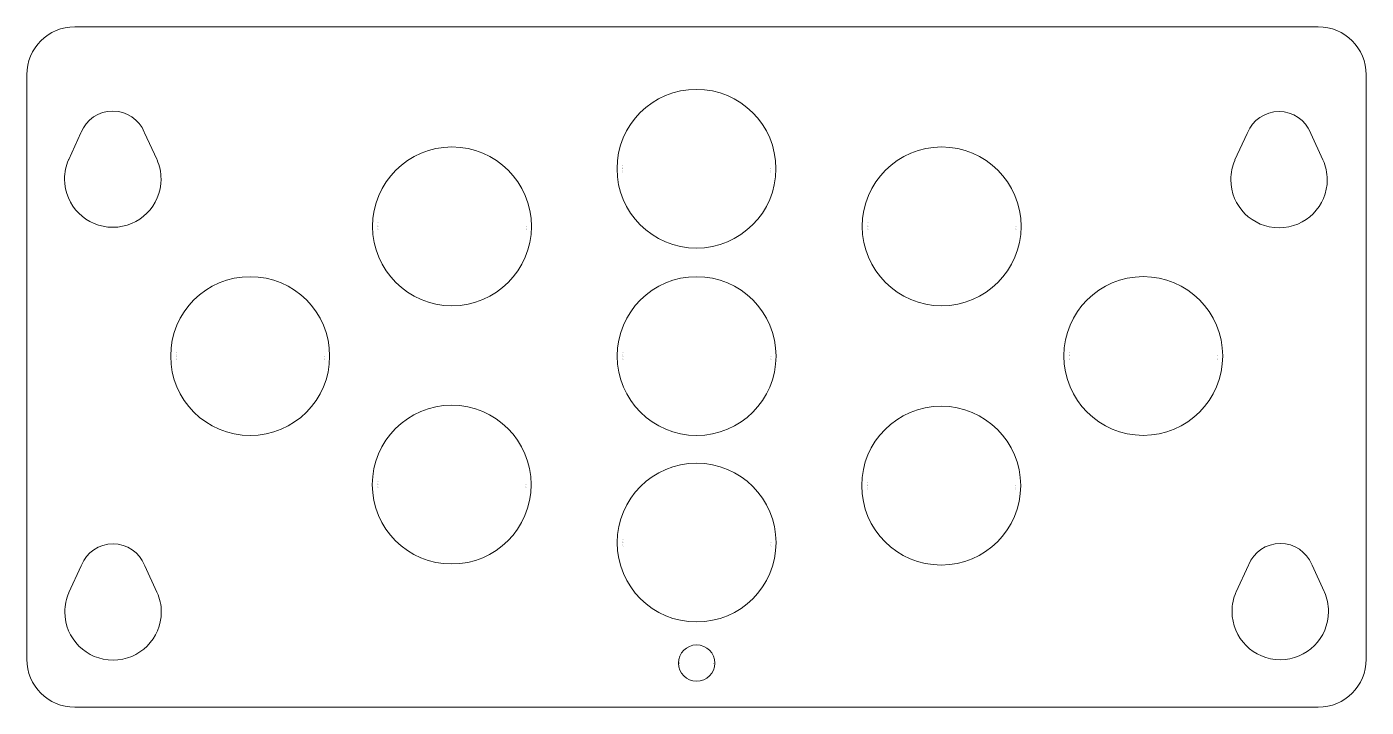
# Model space of a CAD drawing. Header units: inches. Extents: x 6 to 124, y -65 to -5.
import ezdxf

# ---------------------------------------------------------------- set-up
doc = ezdxf.new("R2010")
doc.units = ezdxf.units.IN
doc.header["$MEASUREMENT"] = 0
doc.layers.add('Layer 1', color=7, linetype='Continuous')

# ---------------------------------------------------------------- blocks, each defined once
blk = doc.blocks.new('block 5')
at = {"layer": 'Layer 1', "lineweight": 0}
for points in [[(58.51, -17.28), (58.51, -17.28)], [(58.51, -17.58), (58.51, -17.58)]]:
    blk.add_lwpolyline(points, dxfattribs=at)
blk = doc.blocks.new('block 6')
at = {"layer": 'Layer 1', "lineweight": 0}
blk.add_lwpolyline([(71.56, -17.58), (71.56, -17.58)], dxfattribs=at)
blk.add_lwpolyline([(71.56, -17.58), (71.56, -17.58)], dxfattribs=at)
blk = doc.blocks.new('block 4')
at = {"layer": 'Layer 1'}
for name in ['block 5', 'block 6']:
    blk.add_blockref(name, (0, 0), dxfattribs=at)
blk = doc.blocks.new('block 8')
at = {"layer": 'Layer 1', "lineweight": 0}
for points in [[(58.55, -17.28), (58.55, -17.28)], [(58.55, -17.58), (58.55, -17.58)]]:
    blk.add_lwpolyline(points, dxfattribs=at)
blk = doc.blocks.new('block 9')
at = {"layer": 'Layer 1', "lineweight": 0}
blk.add_lwpolyline([(71.6, -17.58), (71.6, -17.58)], dxfattribs=at)
blk.add_lwpolyline([(71.6, -17.58), (71.6, -17.58)], dxfattribs=at)
blk = doc.blocks.new('block 7')
at = {"layer": 'Layer 1'}
for name in ['block 8', 'block 9']:
    blk.add_blockref(name, (0, 0), dxfattribs=at)
blk = doc.blocks.new('block 11')
at = {"layer": 'Layer 1', "lineweight": 0}
for points in [[(58.51, -17.55), (58.51, -17.55)], [(58.51, -17.85), (58.51, -17.85)]]:
    blk.add_lwpolyline(points, dxfattribs=at)
blk = doc.blocks.new('block 12')
at = {"layer": 'Layer 1', "lineweight": 0}
blk.add_lwpolyline([(71.56, -17.85), (71.56, -17.85)], dxfattribs=at)
blk.add_lwpolyline([(71.56, -17.85), (71.56, -17.85)], dxfattribs=at)
blk = doc.blocks.new('block 10')
at = {"layer": 'Layer 1'}
for name in ['block 11', 'block 12']:
    blk.add_blockref(name, (0, 0), dxfattribs=at)
blk = doc.blocks.new('block 14')
at = {"layer": 'Layer 1', "lineweight": 0}
for points in [[(58.55, -17.58), (58.55, -17.58)], [(58.55, -17.88), (58.55, -17.88)]]:
    blk.add_lwpolyline(points, dxfattribs=at)
blk = doc.blocks.new('block 15')
at = {"layer": 'Layer 1', "lineweight": 0}
blk.add_lwpolyline([(71.6, -17.88), (71.6, -17.88)], dxfattribs=at)
blk.add_lwpolyline([(71.6, -17.88), (71.6, -17.88)], dxfattribs=at)
blk = doc.blocks.new('block 13')
at = {"layer": 'Layer 1'}
for name in ['block 14', 'block 15']:
    blk.add_blockref(name, (0, 0), dxfattribs=at)
blk = doc.blocks.new('block 18')
at = {"layer": 'Layer 1', "lineweight": 0}
for points in [[(58.51, -17.47), (58.51, -17.47)], [(58.51, -17.77), (58.51, -17.77)]]:
    blk.add_lwpolyline(points, dxfattribs=at)
blk = doc.blocks.new('block 19')
at = {"layer": 'Layer 1', "lineweight": 0}
blk.add_lwpolyline([(71.56, -17.77), (71.56, -17.77)], dxfattribs=at)
blk.add_lwpolyline([(71.56, -17.77), (71.56, -17.77)], dxfattribs=at)
blk = doc.blocks.new('block 17')
at = {"layer": 'Layer 1'}
for name in ['block 18', 'block 19']:
    blk.add_blockref(name, (0, 0), dxfattribs=at)
blk = doc.blocks.new('block 16')
at = {"layer": 'Layer 1'}
blk.add_blockref('block 17', (0, 0), dxfattribs=at)
blk = doc.blocks.new('block 3')
at = {"layer": 'Layer 1'}
for name in ['block 4', 'block 16', 'block 10', 'block 7', 'block 13']:
    blk.add_blockref(name, (0, 0), dxfattribs=at)
blk = doc.blocks.new('block 22')
at = {"layer": 'Layer 1', "lineweight": 0}
blk.add_lwpolyline([(71.58, -34.1), (71.58, -34.1)], dxfattribs=at)
blk.add_lwpolyline([(71.58, -34.1), (71.58, -34.1)], dxfattribs=at)
blk = doc.blocks.new('block 21')
at = {"layer": 'Layer 1'}
blk.add_blockref('block 22', (0, 0), dxfattribs=at)
blk = doc.blocks.new('block 24')
at = {"layer": 'Layer 1', "lineweight": 0}
blk.add_lwpolyline([(71.62, -34.1), (71.62, -34.1)], dxfattribs=at)
blk.add_lwpolyline([(71.62, -34.1), (71.62, -34.1)], dxfattribs=at)
blk = doc.blocks.new('block 23')
at = {"layer": 'Layer 1'}
blk.add_blockref('block 24', (0, 0), dxfattribs=at)
blk = doc.blocks.new('block 26')
at = {"layer": 'Layer 1', "lineweight": 0}
blk.add_lwpolyline([(71.58, -34.37), (71.58, -34.37)], dxfattribs=at)
blk.add_lwpolyline([(71.58, -34.37), (71.58, -34.37)], dxfattribs=at)
blk = doc.blocks.new('block 25')
at = {"layer": 'Layer 1'}
blk.add_blockref('block 26', (0, 0), dxfattribs=at)
blk = doc.blocks.new('block 28')
at = {"layer": 'Layer 1', "lineweight": 0}
blk.add_lwpolyline([(71.62, -34.4), (71.62, -34.4)], dxfattribs=at)
blk.add_lwpolyline([(71.62, -34.4), (71.62, -34.4)], dxfattribs=at)
blk = doc.blocks.new('block 27')
at = {"layer": 'Layer 1'}
blk.add_blockref('block 28', (0, 0), dxfattribs=at)
blk = doc.blocks.new('block 20')
at = {"layer": 'Layer 1'}
for name in ['block 21', 'block 23', 'block 25', 'block 27']:
    blk.add_blockref(name, (0, 0), dxfattribs=at)
blk = doc.blocks.new('block 31')
at = {"layer": 'Layer 1', "lineweight": 0}
blk.add_lwpolyline([(32.25, -34.1), (32.25, -34.1)], dxfattribs=at)
blk.add_lwpolyline([(32.25, -34.1), (32.25, -34.1)], dxfattribs=at)
blk = doc.blocks.new('block 30')
at = {"layer": 'Layer 1'}
blk.add_blockref('block 31', (0, 0), dxfattribs=at)
blk = doc.blocks.new('block 33')
at = {"layer": 'Layer 1', "lineweight": 0}
blk.add_lwpolyline([(32.29, -34.1), (32.29, -34.1)], dxfattribs=at)
blk.add_lwpolyline([(32.29, -34.1), (32.29, -34.1)], dxfattribs=at)
blk = doc.blocks.new('block 32')
at = {"layer": 'Layer 1'}
blk.add_blockref('block 33', (0, 0), dxfattribs=at)
blk = doc.blocks.new('block 35')
at = {"layer": 'Layer 1', "lineweight": 0}
blk.add_lwpolyline([(32.25, -34.37), (32.25, -34.37)], dxfattribs=at)
blk.add_lwpolyline([(32.25, -34.37), (32.25, -34.37)], dxfattribs=at)
blk = doc.blocks.new('block 34')
at = {"layer": 'Layer 1'}
blk.add_blockref('block 35', (0, 0), dxfattribs=at)
blk = doc.blocks.new('block 37')
at = {"layer": 'Layer 1', "lineweight": 0}
blk.add_lwpolyline([(32.29, -34.4), (32.29, -34.4)], dxfattribs=at)
blk = doc.blocks.new('block 36')
at = {"layer": 'Layer 1'}
blk.add_blockref('block 37', (0, 0), dxfattribs=at)
blk = doc.blocks.new('block 29')
at = {"layer": 'Layer 1'}
for name in ['block 30', 'block 32', 'block 34', 'block 36']:
    blk.add_blockref(name, (0, 0), dxfattribs=at)
blk = doc.blocks.new('block 40')
at = {"layer": 'Layer 1', "lineweight": 0}
blk.add_lwpolyline([(110.93, -34.09), (110.93, -34.09)], dxfattribs=at)
blk.add_lwpolyline([(110.93, -34.09), (110.93, -34.09)], dxfattribs=at)
blk = doc.blocks.new('block 39')
at = {"layer": 'Layer 1'}
blk.add_blockref('block 40', (0, 0), dxfattribs=at)
blk = doc.blocks.new('block 42')
at = {"layer": 'Layer 1', "lineweight": 0}
blk.add_lwpolyline([(110.97, -34.09), (110.97, -34.09)], dxfattribs=at)
blk.add_lwpolyline([(110.97, -34.09), (110.97, -34.09)], dxfattribs=at)
blk = doc.blocks.new('block 41')
at = {"layer": 'Layer 1'}
blk.add_blockref('block 42', (0, 0), dxfattribs=at)
blk = doc.blocks.new('block 44')
at = {"layer": 'Layer 1', "lineweight": 0}
blk.add_lwpolyline([(110.93, -34.36), (110.93, -34.36)], dxfattribs=at)
blk.add_lwpolyline([(110.93, -34.36), (110.93, -34.36)], dxfattribs=at)
blk = doc.blocks.new('block 43')
at = {"layer": 'Layer 1'}
blk.add_blockref('block 44', (0, 0), dxfattribs=at)
blk = doc.blocks.new('block 46')
at = {"layer": 'Layer 1', "lineweight": 0}
blk.add_lwpolyline([(110.97, -34.39), (110.97, -34.39)], dxfattribs=at)
blk.add_lwpolyline([(110.97, -34.39), (110.97, -34.39)], dxfattribs=at)
blk = doc.blocks.new('block 45')
at = {"layer": 'Layer 1'}
blk.add_blockref('block 46', (0, 0), dxfattribs=at)
blk = doc.blocks.new('block 38')
at = {"layer": 'Layer 1'}
for name in ['block 39', 'block 41', 'block 43', 'block 45']:
    blk.add_blockref(name, (0, 0), dxfattribs=at)
blk = doc.blocks.new('block 49')
at = {"layer": 'Layer 1', "lineweight": 0}
for points in [[(63.56, -61.1), (63.56, -61.1)], [(63.56, -61.17), (63.56, -61.17)]]:
    blk.add_lwpolyline(points, dxfattribs=at)
blk = doc.blocks.new('block 50')
at = {"layer": 'Layer 1', "lineweight": 0}
blk.add_lwpolyline([(66.54, -61.17), (66.54, -61.17)], dxfattribs=at)
blk.add_lwpolyline([(66.54, -61.17), (66.54, -61.17)], dxfattribs=at)
blk = doc.blocks.new('block 48')
at = {"layer": 'Layer 1'}
for name in ['block 49', 'block 50']:
    blk.add_blockref(name, (0, 0), dxfattribs=at)
blk = doc.blocks.new('block 52')
at = {"layer": 'Layer 1', "lineweight": 0}
for points in [[(63.57, -61.1), (63.57, -61.1)], [(63.57, -61.17), (63.57, -61.17)]]:
    blk.add_lwpolyline(points, dxfattribs=at)
blk = doc.blocks.new('block 53')
at = {"layer": 'Layer 1', "lineweight": 0}
blk.add_lwpolyline([(66.55, -61.17), (66.55, -61.17)], dxfattribs=at)
blk.add_lwpolyline([(66.55, -61.17), (66.55, -61.17)], dxfattribs=at)
blk = doc.blocks.new('block 51')
at = {"layer": 'Layer 1', "lineweight": 0}
blk.add_open_spline([(66.65, -61.17), (66.65, -62.05), (65.94, -62.77), (65.05, -62.77), (64.17, -62.77), (63.45, -62.05), (63.45, -61.17), (63.45, -60.29), (64.17, -59.57), (65.05, -59.57), (65.94, -59.57), (66.65, -60.29), (66.65, -61.17)], degree=3, knots=[0, 0, 0, 0, 1, 1, 1, 2, 2, 2, 3, 3, 3, 4, 4, 4, 4], dxfattribs=at)
at = {"layer": 'Layer 1'}
for name in ['block 52', 'block 53']:
    blk.add_blockref(name, (0, 0), dxfattribs=at)
blk = doc.blocks.new('block 55')
at = {"layer": 'Layer 1', "lineweight": 0}
for points in [[(63.56, -61.16), (63.56, -61.16)], [(63.56, -61.23), (63.56, -61.23)]]:
    blk.add_lwpolyline(points, dxfattribs=at)
blk = doc.blocks.new('block 56')
at = {"layer": 'Layer 1', "lineweight": 0}
blk.add_lwpolyline([(66.54, -61.23), (66.54, -61.23)], dxfattribs=at)
blk.add_lwpolyline([(66.54, -61.23), (66.54, -61.23)], dxfattribs=at)
blk = doc.blocks.new('block 54')
at = {"layer": 'Layer 1'}
for name in ['block 55', 'block 56']:
    blk.add_blockref(name, (0, 0), dxfattribs=at)
blk = doc.blocks.new('block 58')
at = {"layer": 'Layer 1', "lineweight": 0}
for points in [[(63.57, -61.17), (63.57, -61.17)], [(63.57, -61.24), (63.57, -61.24)]]:
    blk.add_lwpolyline(points, dxfattribs=at)
blk = doc.blocks.new('block 59')
at = {"layer": 'Layer 1', "lineweight": 0}
blk.add_lwpolyline([(66.55, -61.24), (66.55, -61.24)], dxfattribs=at)
blk.add_lwpolyline([(66.55, -61.24), (66.55, -61.24)], dxfattribs=at)
blk = doc.blocks.new('block 57')
at = {"layer": 'Layer 1'}
for name in ['block 58', 'block 59']:
    blk.add_blockref(name, (0, 0), dxfattribs=at)
blk = doc.blocks.new('block 62')
at = {"layer": 'Layer 1', "lineweight": 0}
for points in [[(63.56, -61.14), (63.56, -61.14)], [(63.56, -61.21), (63.56, -61.21)]]:
    blk.add_lwpolyline(points, dxfattribs=at)
blk = doc.blocks.new('block 63')
at = {"layer": 'Layer 1', "lineweight": 0}
blk.add_lwpolyline([(66.54, -61.21), (66.54, -61.21)], dxfattribs=at)
blk.add_lwpolyline([(66.54, -61.21), (66.54, -61.21)], dxfattribs=at)
blk = doc.blocks.new('block 61')
at = {"layer": 'Layer 1'}
for name in ['block 62', 'block 63']:
    blk.add_blockref(name, (0, 0), dxfattribs=at)
blk = doc.blocks.new('block 60')
at = {"layer": 'Layer 1'}
blk.add_blockref('block 61', (0, 0), dxfattribs=at)
blk = doc.blocks.new('block 47')
at = {"layer": 'Layer 1'}
for name in ['block 51', 'block 48', 'block 60', 'block 54', 'block 57']:
    blk.add_blockref(name, (0, 0), dxfattribs=at)
blk = doc.blocks.new('block 66')
at = {"layer": 'Layer 1', "lineweight": 0}
for points in [[(97.88, -33.79), (97.88, -33.79)], [(97.88, -34.09), (97.88, -34.09)]]:
    blk.add_lwpolyline(points, dxfattribs=at)
blk = doc.blocks.new('block 67')
at = {"layer": 'Layer 1', "lineweight": 0}
blk.add_lwpolyline([(110.93, -34.09), (110.93, -34.09)], dxfattribs=at)
blk.add_lwpolyline([(110.93, -34.09), (110.93, -34.09)], dxfattribs=at)
blk = doc.blocks.new('block 65')
at = {"layer": 'Layer 1'}
for name in ['block 66', 'block 67']:
    blk.add_blockref(name, (0, 0), dxfattribs=at)
blk = doc.blocks.new('block 69')
at = {"layer": 'Layer 1', "lineweight": 0}
for points in [[(97.92, -33.79), (97.92, -33.79)], [(97.92, -34.09), (97.92, -34.09)]]:
    blk.add_lwpolyline(points, dxfattribs=at)
blk = doc.blocks.new('block 70')
at = {"layer": 'Layer 1', "lineweight": 0}
blk.add_lwpolyline([(110.97, -34.09), (110.97, -34.09)], dxfattribs=at)
blk.add_lwpolyline([(110.97, -34.09), (110.97, -34.09)], dxfattribs=at)
blk = doc.blocks.new('block 68')
at = {"layer": 'Layer 1', "lineweight": 0}
blk.add_open_spline([(111.4, -34.09), (111.4, -37.95), (108.27, -41.09), (104.4, -41.09), (100.53, -41.09), (97.4, -37.95), (97.4, -34.09), (97.4, -30.22), (100.53, -27.09), (104.4, -27.09), (108.27, -27.09), (111.4, -30.22), (111.4, -34.09)], degree=3, knots=[0, 0, 0, 0, 1, 1, 1, 2, 2, 2, 3, 3, 3, 4, 4, 4, 4], dxfattribs=at)
at = {"layer": 'Layer 1'}
for name in ['block 69', 'block 70']:
    blk.add_blockref(name, (0, 0), dxfattribs=at)
blk = doc.blocks.new('block 72')
at = {"layer": 'Layer 1', "lineweight": 0}
for points in [[(97.88, -34.06), (97.88, -34.06)], [(97.88, -34.36), (97.88, -34.36)]]:
    blk.add_lwpolyline(points, dxfattribs=at)
blk = doc.blocks.new('block 73')
at = {"layer": 'Layer 1', "lineweight": 0}
blk.add_lwpolyline([(110.93, -34.36), (110.93, -34.36)], dxfattribs=at)
blk.add_lwpolyline([(110.93, -34.36), (110.93, -34.36)], dxfattribs=at)
blk = doc.blocks.new('block 71')
at = {"layer": 'Layer 1'}
for name in ['block 72', 'block 73']:
    blk.add_blockref(name, (0, 0), dxfattribs=at)
blk = doc.blocks.new('block 75')
at = {"layer": 'Layer 1', "lineweight": 0}
for points in [[(97.92, -34.09), (97.92, -34.09)], [(97.92, -34.39), (97.92, -34.39)]]:
    blk.add_lwpolyline(points, dxfattribs=at)
blk = doc.blocks.new('block 76')
at = {"layer": 'Layer 1', "lineweight": 0}
blk.add_lwpolyline([(110.97, -34.39), (110.97, -34.39)], dxfattribs=at)
blk.add_lwpolyline([(110.97, -34.39), (110.97, -34.39)], dxfattribs=at)
blk = doc.blocks.new('block 74')
at = {"layer": 'Layer 1'}
for name in ['block 75', 'block 76']:
    blk.add_blockref(name, (0, 0), dxfattribs=at)
blk = doc.blocks.new('block 79')
at = {"layer": 'Layer 1', "lineweight": 0}
for points in [[(97.88, -33.98), (97.88, -33.98)], [(97.88, -34.28), (97.88, -34.28)]]:
    blk.add_lwpolyline(points, dxfattribs=at)
blk = doc.blocks.new('block 80')
at = {"layer": 'Layer 1', "lineweight": 0}
blk.add_lwpolyline([(110.93, -34.28), (110.93, -34.28)], dxfattribs=at)
blk.add_lwpolyline([(110.93, -34.28), (110.93, -34.28)], dxfattribs=at)
blk = doc.blocks.new('block 78')
at = {"layer": 'Layer 1'}
for name in ['block 79', 'block 80']:
    blk.add_blockref(name, (0, 0), dxfattribs=at)
blk = doc.blocks.new('block 77')
at = {"layer": 'Layer 1'}
blk.add_blockref('block 78', (0, 0), dxfattribs=at)
blk = doc.blocks.new('block 64')
at = {"layer": 'Layer 1'}
for name in ['block 68', 'block 65', 'block 77', 'block 71', 'block 74']:
    blk.add_blockref(name, (0, 0), dxfattribs=at)
blk = doc.blocks.new('block 83')
at = {"layer": 'Layer 1', "lineweight": 0}
for points in [[(58.53, -50.24), (58.53, -50.24)], [(58.53, -50.54), (58.53, -50.54)]]:
    blk.add_lwpolyline(points, dxfattribs=at)
blk = doc.blocks.new('block 84')
at = {"layer": 'Layer 1', "lineweight": 0}
blk.add_lwpolyline([(71.58, -50.54), (71.58, -50.54)], dxfattribs=at)
blk.add_lwpolyline([(71.58, -50.54), (71.58, -50.54)], dxfattribs=at)
blk = doc.blocks.new('block 82')
at = {"layer": 'Layer 1'}
for name in ['block 83', 'block 84']:
    blk.add_blockref(name, (0, 0), dxfattribs=at)
blk = doc.blocks.new('block 86')
at = {"layer": 'Layer 1', "lineweight": 0}
for points in [[(58.57, -50.24), (58.57, -50.24)], [(58.57, -50.54), (58.57, -50.54)]]:
    blk.add_lwpolyline(points, dxfattribs=at)
blk = doc.blocks.new('block 87')
at = {"layer": 'Layer 1', "lineweight": 0}
blk.add_lwpolyline([(71.62, -50.54), (71.62, -50.54)], dxfattribs=at)
blk.add_lwpolyline([(71.62, -50.54), (71.62, -50.54)], dxfattribs=at)
blk = doc.blocks.new('block 85')
at = {"layer": 'Layer 1', "lineweight": 0}
blk.add_open_spline([(72.05, -50.54), (72.05, -54.41), (68.92, -57.54), (65.05, -57.54), (61.19, -57.54), (58.05, -54.41), (58.05, -50.54), (58.05, -46.68), (61.19, -43.54), (65.05, -43.54), (68.92, -43.54), (72.05, -46.68), (72.05, -50.54)], degree=3, knots=[0, 0, 0, 0, 1, 1, 1, 2, 2, 2, 3, 3, 3, 4, 4, 4, 4], dxfattribs=at)
at = {"layer": 'Layer 1'}
for name in ['block 86', 'block 87']:
    blk.add_blockref(name, (0, 0), dxfattribs=at)
blk = doc.blocks.new('block 89')
at = {"layer": 'Layer 1', "lineweight": 0}
for points in [[(58.53, -50.51), (58.53, -50.51)], [(58.53, -50.81), (58.53, -50.81)]]:
    blk.add_lwpolyline(points, dxfattribs=at)
blk = doc.blocks.new('block 90')
at = {"layer": 'Layer 1', "lineweight": 0}
blk.add_lwpolyline([(71.58, -50.81), (71.58, -50.81)], dxfattribs=at)
blk.add_lwpolyline([(71.58, -50.81), (71.58, -50.81)], dxfattribs=at)
blk = doc.blocks.new('block 88')
at = {"layer": 'Layer 1'}
for name in ['block 89', 'block 90']:
    blk.add_blockref(name, (0, 0), dxfattribs=at)
blk = doc.blocks.new('block 92')
at = {"layer": 'Layer 1', "lineweight": 0}
for points in [[(58.57, -50.54), (58.57, -50.54)], [(58.57, -50.85), (58.57, -50.85)]]:
    blk.add_lwpolyline(points, dxfattribs=at)
blk = doc.blocks.new('block 93')
at = {"layer": 'Layer 1', "lineweight": 0}
blk.add_lwpolyline([(71.62, -50.85), (71.62, -50.85)], dxfattribs=at)
blk.add_lwpolyline([(71.62, -50.85), (71.62, -50.85)], dxfattribs=at)
blk = doc.blocks.new('block 91')
at = {"layer": 'Layer 1'}
for name in ['block 92', 'block 93']:
    blk.add_blockref(name, (0, 0), dxfattribs=at)
blk = doc.blocks.new('block 96')
at = {"layer": 'Layer 1', "lineweight": 0}
for points in [[(58.53, -50.44), (58.53, -50.44)], [(58.53, -50.74), (58.53, -50.74)]]:
    blk.add_lwpolyline(points, dxfattribs=at)
blk = doc.blocks.new('block 97')
at = {"layer": 'Layer 1', "lineweight": 0}
blk.add_lwpolyline([(71.58, -50.74), (71.58, -50.74)], dxfattribs=at)
blk.add_lwpolyline([(71.58, -50.74), (71.58, -50.74)], dxfattribs=at)
blk = doc.blocks.new('block 95')
at = {"layer": 'Layer 1'}
for name in ['block 96', 'block 97']:
    blk.add_blockref(name, (0, 0), dxfattribs=at)
blk = doc.blocks.new('block 94')
at = {"layer": 'Layer 1'}
blk.add_blockref('block 95', (0, 0), dxfattribs=at)
blk = doc.blocks.new('block 81')
at = {"layer": 'Layer 1'}
for name in ['block 85', 'block 82', 'block 94', 'block 88', 'block 91']:
    blk.add_blockref(name, (0, 0), dxfattribs=at)
blk = doc.blocks.new('block 100')
at = {"layer": 'Layer 1', "lineweight": 0}
for points in [[(80.12, -22.36), (80.12, -22.36)], [(80.12, -22.66), (80.12, -22.66)]]:
    blk.add_lwpolyline(points, dxfattribs=at)
blk = doc.blocks.new('block 101')
at = {"layer": 'Layer 1', "lineweight": 0}
blk.add_lwpolyline([(93.17, -22.66), (93.17, -22.66)], dxfattribs=at)
blk.add_lwpolyline([(93.17, -22.66), (93.17, -22.66)], dxfattribs=at)
blk = doc.blocks.new('block 99')
at = {"layer": 'Layer 1'}
for name in ['block 100', 'block 101']:
    blk.add_blockref(name, (0, 0), dxfattribs=at)
blk = doc.blocks.new('block 103')
at = {"layer": 'Layer 1', "lineweight": 0}
for points in [[(80.16, -22.36), (80.16, -22.36)], [(80.16, -22.66), (80.16, -22.66)]]:
    blk.add_lwpolyline(points, dxfattribs=at)
blk = doc.blocks.new('block 104')
at = {"layer": 'Layer 1', "lineweight": 0}
blk.add_lwpolyline([(93.21, -22.66), (93.21, -22.66)], dxfattribs=at)
blk.add_lwpolyline([(93.21, -22.66), (93.21, -22.66)], dxfattribs=at)
blk = doc.blocks.new('block 102')
at = {"layer": 'Layer 1', "lineweight": 0}
blk.add_open_spline([(93.64, -22.66), (93.64, -26.52), (90.51, -29.66), (86.64, -29.66), (82.78, -29.66), (79.64, -26.52), (79.64, -22.66), (79.64, -18.79), (82.78, -15.66), (86.64, -15.66), (90.51, -15.66), (93.64, -18.79), (93.64, -22.66)], degree=3, knots=[0, 0, 0, 0, 1, 1, 1, 2, 2, 2, 3, 3, 3, 4, 4, 4, 4], dxfattribs=at)
at = {"layer": 'Layer 1'}
for name in ['block 103', 'block 104']:
    blk.add_blockref(name, (0, 0), dxfattribs=at)
blk = doc.blocks.new('block 106')
at = {"layer": 'Layer 1', "lineweight": 0}
for points in [[(80.12, -22.63), (80.12, -22.63)], [(80.12, -22.93), (80.12, -22.93)]]:
    blk.add_lwpolyline(points, dxfattribs=at)
blk = doc.blocks.new('block 107')
at = {"layer": 'Layer 1', "lineweight": 0}
blk.add_lwpolyline([(93.17, -22.93), (93.17, -22.93)], dxfattribs=at)
blk.add_lwpolyline([(93.17, -22.93), (93.17, -22.93)], dxfattribs=at)
blk = doc.blocks.new('block 105')
at = {"layer": 'Layer 1'}
for name in ['block 106', 'block 107']:
    blk.add_blockref(name, (0, 0), dxfattribs=at)
blk = doc.blocks.new('block 109')
at = {"layer": 'Layer 1', "lineweight": 0}
for points in [[(80.16, -22.66), (80.16, -22.66)], [(80.16, -22.96), (80.16, -22.96)]]:
    blk.add_lwpolyline(points, dxfattribs=at)
blk = doc.blocks.new('block 110')
at = {"layer": 'Layer 1', "lineweight": 0}
blk.add_lwpolyline([(93.21, -22.96), (93.21, -22.96)], dxfattribs=at)
blk.add_lwpolyline([(93.21, -22.96), (93.21, -22.96)], dxfattribs=at)
blk = doc.blocks.new('block 108')
at = {"layer": 'Layer 1'}
for name in ['block 109', 'block 110']:
    blk.add_blockref(name, (0, 0), dxfattribs=at)
blk = doc.blocks.new('block 113')
at = {"layer": 'Layer 1', "lineweight": 0}
for points in [[(80.12, -22.55), (80.12, -22.55)], [(80.12, -22.85), (80.12, -22.85)]]:
    blk.add_lwpolyline(points, dxfattribs=at)
blk = doc.blocks.new('block 114')
at = {"layer": 'Layer 1', "lineweight": 0}
blk.add_lwpolyline([(93.17, -22.85), (93.17, -22.85)], dxfattribs=at)
blk.add_lwpolyline([(93.17, -22.85), (93.17, -22.85)], dxfattribs=at)
blk = doc.blocks.new('block 112')
at = {"layer": 'Layer 1'}
for name in ['block 113', 'block 114']:
    blk.add_blockref(name, (0, 0), dxfattribs=at)
blk = doc.blocks.new('block 111')
at = {"layer": 'Layer 1'}
blk.add_blockref('block 112', (0, 0), dxfattribs=at)
blk = doc.blocks.new('block 98')
at = {"layer": 'Layer 1'}
for name in ['block 102', 'block 99', 'block 111', 'block 105', 'block 108']:
    blk.add_blockref(name, (0, 0), dxfattribs=at)
blk = doc.blocks.new('block 117')
at = {"layer": 'Layer 1', "lineweight": 0}
for points in [[(58.51, -17.28), (58.51, -17.28)], [(58.51, -17.58), (58.51, -17.58)]]:
    blk.add_lwpolyline(points, dxfattribs=at)
blk = doc.blocks.new('block 118')
at = {"layer": 'Layer 1', "lineweight": 0}
blk.add_lwpolyline([(71.56, -17.58), (71.56, -17.58)], dxfattribs=at)
blk.add_lwpolyline([(71.56, -17.58), (71.56, -17.58)], dxfattribs=at)
blk = doc.blocks.new('block 116')
at = {"layer": 'Layer 1'}
for name in ['block 117', 'block 118']:
    blk.add_blockref(name, (0, 0), dxfattribs=at)
blk = doc.blocks.new('block 120')
at = {"layer": 'Layer 1', "lineweight": 0}
for points in [[(58.55, -17.28), (58.55, -17.28)], [(58.55, -17.58), (58.55, -17.58)]]:
    blk.add_lwpolyline(points, dxfattribs=at)
blk = doc.blocks.new('block 121')
at = {"layer": 'Layer 1', "lineweight": 0}
blk.add_lwpolyline([(71.6, -17.58), (71.6, -17.58)], dxfattribs=at)
blk.add_lwpolyline([(71.6, -17.58), (71.6, -17.58)], dxfattribs=at)
blk = doc.blocks.new('block 119')
at = {"layer": 'Layer 1', "lineweight": 0}
blk.add_open_spline([(72.04, -17.58), (72.04, -21.44), (68.9, -24.58), (65.04, -24.58), (61.17, -24.58), (58.04, -21.44), (58.04, -17.58), (58.04, -13.71), (61.17, -10.58), (65.04, -10.58), (68.9, -10.58), (72.04, -13.71), (72.04, -17.58)], degree=3, knots=[0, 0, 0, 0, 1, 1, 1, 2, 2, 2, 3, 3, 3, 4, 4, 4, 4], dxfattribs=at)
at = {"layer": 'Layer 1'}
for name in ['block 120', 'block 121']:
    blk.add_blockref(name, (0, 0), dxfattribs=at)
blk = doc.blocks.new('block 123')
at = {"layer": 'Layer 1', "lineweight": 0}
for points in [[(58.51, -17.55), (58.51, -17.55)], [(58.51, -17.85), (58.51, -17.85)]]:
    blk.add_lwpolyline(points, dxfattribs=at)
blk = doc.blocks.new('block 124')
at = {"layer": 'Layer 1', "lineweight": 0}
blk.add_lwpolyline([(71.56, -17.85), (71.56, -17.85)], dxfattribs=at)
blk.add_lwpolyline([(71.56, -17.85), (71.56, -17.85)], dxfattribs=at)
blk = doc.blocks.new('block 122')
at = {"layer": 'Layer 1'}
for name in ['block 123', 'block 124']:
    blk.add_blockref(name, (0, 0), dxfattribs=at)
blk = doc.blocks.new('block 126')
at = {"layer": 'Layer 1', "lineweight": 0}
for points in [[(58.55, -17.58), (58.55, -17.58)], [(58.55, -17.88), (58.55, -17.88)]]:
    blk.add_lwpolyline(points, dxfattribs=at)
blk = doc.blocks.new('block 127')
at = {"layer": 'Layer 1', "lineweight": 0}
blk.add_lwpolyline([(71.6, -17.88), (71.6, -17.88)], dxfattribs=at)
blk.add_lwpolyline([(71.6, -17.88), (71.6, -17.88)], dxfattribs=at)
blk = doc.blocks.new('block 125')
at = {"layer": 'Layer 1'}
for name in ['block 126', 'block 127']:
    blk.add_blockref(name, (0, 0), dxfattribs=at)
blk = doc.blocks.new('block 130')
at = {"layer": 'Layer 1', "lineweight": 0}
for points in [[(58.51, -17.47), (58.51, -17.47)], [(58.51, -17.77), (58.51, -17.77)]]:
    blk.add_lwpolyline(points, dxfattribs=at)
blk = doc.blocks.new('block 131')
at = {"layer": 'Layer 1', "lineweight": 0}
blk.add_lwpolyline([(71.56, -17.77), (71.56, -17.77)], dxfattribs=at)
blk.add_lwpolyline([(71.56, -17.77), (71.56, -17.77)], dxfattribs=at)
blk = doc.blocks.new('block 129')
at = {"layer": 'Layer 1'}
for name in ['block 130', 'block 131']:
    blk.add_blockref(name, (0, 0), dxfattribs=at)
blk = doc.blocks.new('block 128')
at = {"layer": 'Layer 1'}
blk.add_blockref('block 129', (0, 0), dxfattribs=at)
blk = doc.blocks.new('block 115')
at = {"layer": 'Layer 1'}
for name in ['block 119', 'block 116', 'block 128', 'block 122', 'block 125']:
    blk.add_blockref(name, (0, 0), dxfattribs=at)
blk = doc.blocks.new('block 134')
at = {"layer": 'Layer 1', "lineweight": 0}
for points in [[(36.98, -22.36), (36.98, -22.36)], [(36.98, -22.66), (36.98, -22.66)]]:
    blk.add_lwpolyline(points, dxfattribs=at)
blk = doc.blocks.new('block 135')
at = {"layer": 'Layer 1', "lineweight": 0}
blk.add_lwpolyline([(50.03, -22.66), (50.03, -22.66)], dxfattribs=at)
blk.add_lwpolyline([(50.03, -22.66), (50.03, -22.66)], dxfattribs=at)
blk = doc.blocks.new('block 133')
at = {"layer": 'Layer 1'}
for name in ['block 134', 'block 135']:
    blk.add_blockref(name, (0, 0), dxfattribs=at)
blk = doc.blocks.new('block 137')
at = {"layer": 'Layer 1', "lineweight": 0}
for points in [[(37.02, -22.36), (37.02, -22.36)], [(37.02, -22.66), (37.02, -22.66)]]:
    blk.add_lwpolyline(points, dxfattribs=at)
blk = doc.blocks.new('block 138')
at = {"layer": 'Layer 1', "lineweight": 0}
blk.add_lwpolyline([(50.07, -22.66), (50.07, -22.66)], dxfattribs=at)
blk.add_lwpolyline([(50.07, -22.66), (50.07, -22.66)], dxfattribs=at)
blk = doc.blocks.new('block 136')
at = {"layer": 'Layer 1', "lineweight": 0}
blk.add_open_spline([(50.5, -22.66), (50.5, -26.52), (47.37, -29.66), (43.5, -29.66), (39.64, -29.66), (36.5, -26.52), (36.5, -22.66), (36.5, -18.79), (39.64, -15.66), (43.5, -15.66), (47.37, -15.66), (50.5, -18.79), (50.5, -22.66)], degree=3, knots=[0, 0, 0, 0, 1, 1, 1, 2, 2, 2, 3, 3, 3, 4, 4, 4, 4], dxfattribs=at)
at = {"layer": 'Layer 1'}
for name in ['block 137', 'block 138']:
    blk.add_blockref(name, (0, 0), dxfattribs=at)
blk = doc.blocks.new('block 140')
at = {"layer": 'Layer 1', "lineweight": 0}
for points in [[(36.98, -22.63), (36.98, -22.63)], [(36.98, -22.93), (36.98, -22.93)]]:
    blk.add_lwpolyline(points, dxfattribs=at)
blk = doc.blocks.new('block 141')
at = {"layer": 'Layer 1', "lineweight": 0}
blk.add_lwpolyline([(50.03, -22.93), (50.03, -22.93)], dxfattribs=at)
blk.add_lwpolyline([(50.03, -22.93), (50.03, -22.93)], dxfattribs=at)
blk = doc.blocks.new('block 139')
at = {"layer": 'Layer 1'}
for name in ['block 140', 'block 141']:
    blk.add_blockref(name, (0, 0), dxfattribs=at)
blk = doc.blocks.new('block 143')
at = {"layer": 'Layer 1', "lineweight": 0}
for points in [[(37.02, -22.66), (37.02, -22.66)], [(37.02, -22.96), (37.02, -22.96)]]:
    blk.add_lwpolyline(points, dxfattribs=at)
blk = doc.blocks.new('block 144')
at = {"layer": 'Layer 1', "lineweight": 0}
blk.add_lwpolyline([(50.07, -22.96), (50.07, -22.96)], dxfattribs=at)
blk.add_lwpolyline([(50.07, -22.96), (50.07, -22.96)], dxfattribs=at)
blk = doc.blocks.new('block 142')
at = {"layer": 'Layer 1'}
for name in ['block 143', 'block 144']:
    blk.add_blockref(name, (0, 0), dxfattribs=at)
blk = doc.blocks.new('block 147')
at = {"layer": 'Layer 1', "lineweight": 0}
for points in [[(36.98, -22.55), (36.98, -22.55)], [(36.98, -22.85), (36.98, -22.85)]]:
    blk.add_lwpolyline(points, dxfattribs=at)
blk = doc.blocks.new('block 148')
at = {"layer": 'Layer 1', "lineweight": 0}
blk.add_lwpolyline([(50.03, -22.85), (50.03, -22.85)], dxfattribs=at)
blk.add_lwpolyline([(50.03, -22.85), (50.03, -22.85)], dxfattribs=at)
blk = doc.blocks.new('block 146')
at = {"layer": 'Layer 1'}
for name in ['block 147', 'block 148']:
    blk.add_blockref(name, (0, 0), dxfattribs=at)
blk = doc.blocks.new('block 145')
at = {"layer": 'Layer 1'}
blk.add_blockref('block 146', (0, 0), dxfattribs=at)
blk = doc.blocks.new('block 132')
at = {"layer": 'Layer 1'}
for name in ['block 136', 'block 133', 'block 145', 'block 139', 'block 142']:
    blk.add_blockref(name, (0, 0), dxfattribs=at)
blk = doc.blocks.new('block 151')
at = {"layer": 'Layer 1', "lineweight": 0}
for points in [[(19.2, -33.79), (19.2, -33.79)], [(19.2, -34.1), (19.2, -34.1)]]:
    blk.add_lwpolyline(points, dxfattribs=at)
blk = doc.blocks.new('block 152')
at = {"layer": 'Layer 1', "lineweight": 0}
blk.add_lwpolyline([(32.25, -34.1), (32.25, -34.1)], dxfattribs=at)
blk.add_lwpolyline([(32.25, -34.1), (32.25, -34.1)], dxfattribs=at)
blk = doc.blocks.new('block 150')
at = {"layer": 'Layer 1'}
for name in ['block 151', 'block 152']:
    blk.add_blockref(name, (0, 0), dxfattribs=at)
blk = doc.blocks.new('block 154')
at = {"layer": 'Layer 1', "lineweight": 0}
for points in [[(19.24, -33.79), (19.24, -33.79)], [(19.24, -34.1), (19.24, -34.1)]]:
    blk.add_lwpolyline(points, dxfattribs=at)
blk = doc.blocks.new('block 155')
at = {"layer": 'Layer 1', "lineweight": 0}
blk.add_lwpolyline([(32.29, -34.1), (32.29, -34.1)], dxfattribs=at)
blk.add_lwpolyline([(32.29, -34.1), (32.29, -34.1)], dxfattribs=at)
blk = doc.blocks.new('block 153')
at = {"layer": 'Layer 1', "lineweight": 0}
blk.add_open_spline([(32.72, -34.1), (32.72, -37.96), (29.59, -41.1), (25.72, -41.1), (21.86, -41.1), (18.72, -37.96), (18.72, -34.1), (18.72, -30.23), (21.86, -27.1), (25.72, -27.1), (29.59, -27.1), (32.72, -30.23), (32.72, -34.1)], degree=3, knots=[0, 0, 0, 0, 1, 1, 1, 2, 2, 2, 3, 3, 3, 4, 4, 4, 4], dxfattribs=at)
at = {"layer": 'Layer 1'}
for name in ['block 154', 'block 155']:
    blk.add_blockref(name, (0, 0), dxfattribs=at)
blk = doc.blocks.new('block 157')
at = {"layer": 'Layer 1', "lineweight": 0}
for points in [[(19.2, -34.06), (19.2, -34.06)], [(19.2, -34.37), (19.2, -34.37)]]:
    blk.add_lwpolyline(points, dxfattribs=at)
blk = doc.blocks.new('block 158')
at = {"layer": 'Layer 1', "lineweight": 0}
blk.add_lwpolyline([(32.25, -34.37), (32.25, -34.37)], dxfattribs=at)
blk.add_lwpolyline([(32.25, -34.37), (32.25, -34.37)], dxfattribs=at)
blk = doc.blocks.new('block 156')
at = {"layer": 'Layer 1'}
for name in ['block 157', 'block 158']:
    blk.add_blockref(name, (0, 0), dxfattribs=at)
blk = doc.blocks.new('block 160')
at = {"layer": 'Layer 1', "lineweight": 0}
for points in [[(19.24, -34.1), (19.24, -34.1)], [(19.24, -34.4), (19.24, -34.4)]]:
    blk.add_lwpolyline(points, dxfattribs=at)
blk = doc.blocks.new('block 161')
at = {"layer": 'Layer 1', "lineweight": 0}
blk.add_lwpolyline([(32.29, -34.4), (32.29, -34.4)], dxfattribs=at)
blk.add_lwpolyline([(32.29, -34.4), (32.29, -34.4)], dxfattribs=at)
blk = doc.blocks.new('block 159')
at = {"layer": 'Layer 1'}
for name in ['block 160', 'block 161']:
    blk.add_blockref(name, (0, 0), dxfattribs=at)
blk = doc.blocks.new('block 164')
at = {"layer": 'Layer 1', "lineweight": 0}
for points in [[(19.2, -33.99), (19.2, -33.99)], [(19.2, -34.29), (19.2, -34.29)]]:
    blk.add_lwpolyline(points, dxfattribs=at)
blk = doc.blocks.new('block 165')
at = {"layer": 'Layer 1', "lineweight": 0}
blk.add_lwpolyline([(32.25, -34.29), (32.25, -34.29)], dxfattribs=at)
blk.add_lwpolyline([(32.25, -34.29), (32.25, -34.29)], dxfattribs=at)
blk = doc.blocks.new('block 163')
at = {"layer": 'Layer 1'}
for name in ['block 164', 'block 165']:
    blk.add_blockref(name, (0, 0), dxfattribs=at)
blk = doc.blocks.new('block 162')
at = {"layer": 'Layer 1'}
blk.add_blockref('block 163', (0, 0), dxfattribs=at)
blk = doc.blocks.new('block 149')
at = {"layer": 'Layer 1'}
for name in ['block 153', 'block 150', 'block 162', 'block 156', 'block 159']:
    blk.add_blockref(name, (0, 0), dxfattribs=at)
blk = doc.blocks.new('block 168')
at = {"layer": 'Layer 1', "lineweight": 0}
for points in [[(58.53, -33.8), (58.53, -33.8)], [(58.53, -34.1), (58.53, -34.1)]]:
    blk.add_lwpolyline(points, dxfattribs=at)
blk = doc.blocks.new('block 169')
at = {"layer": 'Layer 1', "lineweight": 0}
blk.add_lwpolyline([(71.58, -34.1), (71.58, -34.1)], dxfattribs=at)
blk.add_lwpolyline([(71.58, -34.1), (71.58, -34.1)], dxfattribs=at)
blk = doc.blocks.new('block 167')
at = {"layer": 'Layer 1'}
for name in ['block 168', 'block 169']:
    blk.add_blockref(name, (0, 0), dxfattribs=at)
blk = doc.blocks.new('block 171')
at = {"layer": 'Layer 1', "lineweight": 0}
for points in [[(58.57, -33.8), (58.57, -33.8)], [(58.57, -34.1), (58.57, -34.1)]]:
    blk.add_lwpolyline(points, dxfattribs=at)
blk = doc.blocks.new('block 172')
at = {"layer": 'Layer 1', "lineweight": 0}
blk.add_lwpolyline([(71.62, -34.1), (71.62, -34.1)], dxfattribs=at)
blk.add_lwpolyline([(71.62, -34.1), (71.62, -34.1)], dxfattribs=at)
blk = doc.blocks.new('block 170')
at = {"layer": 'Layer 1', "lineweight": 0}
blk.add_open_spline([(72.05, -34.1), (72.05, -37.97), (68.92, -41.1), (65.05, -41.1), (61.19, -41.1), (58.05, -37.97), (58.05, -34.1), (58.05, -30.24), (61.19, -27.1), (65.05, -27.1), (68.92, -27.1), (72.05, -30.24), (72.05, -34.1)], degree=3, knots=[0, 0, 0, 0, 1, 1, 1, 2, 2, 2, 3, 3, 3, 4, 4, 4, 4], dxfattribs=at)
at = {"layer": 'Layer 1'}
for name in ['block 171', 'block 172']:
    blk.add_blockref(name, (0, 0), dxfattribs=at)
blk = doc.blocks.new('block 174')
at = {"layer": 'Layer 1', "lineweight": 0}
for points in [[(58.53, -34.07), (58.53, -34.07)], [(58.53, -34.37), (58.53, -34.37)]]:
    blk.add_lwpolyline(points, dxfattribs=at)
blk = doc.blocks.new('block 175')
at = {"layer": 'Layer 1', "lineweight": 0}
blk.add_lwpolyline([(71.58, -34.37), (71.58, -34.37)], dxfattribs=at)
blk.add_lwpolyline([(71.58, -34.37), (71.58, -34.37)], dxfattribs=at)
blk = doc.blocks.new('block 173')
at = {"layer": 'Layer 1'}
for name in ['block 174', 'block 175']:
    blk.add_blockref(name, (0, 0), dxfattribs=at)
blk = doc.blocks.new('block 177')
at = {"layer": 'Layer 1', "lineweight": 0}
for points in [[(58.57, -34.1), (58.57, -34.1)], [(58.57, -34.4), (58.57, -34.4)]]:
    blk.add_lwpolyline(points, dxfattribs=at)
blk = doc.blocks.new('block 178')
at = {"layer": 'Layer 1', "lineweight": 0}
blk.add_lwpolyline([(71.62, -34.4), (71.62, -34.4)], dxfattribs=at)
blk.add_lwpolyline([(71.62, -34.4), (71.62, -34.4)], dxfattribs=at)
blk = doc.blocks.new('block 176')
at = {"layer": 'Layer 1'}
for name in ['block 177', 'block 178']:
    blk.add_blockref(name, (0, 0), dxfattribs=at)
blk = doc.blocks.new('block 181')
at = {"layer": 'Layer 1', "lineweight": 0}
for points in [[(58.53, -33.99), (58.53, -33.99)], [(58.53, -34.29), (58.53, -34.29)]]:
    blk.add_lwpolyline(points, dxfattribs=at)
blk = doc.blocks.new('block 182')
at = {"layer": 'Layer 1', "lineweight": 0}
blk.add_lwpolyline([(71.58, -34.29), (71.58, -34.29)], dxfattribs=at)
blk.add_lwpolyline([(71.58, -34.29), (71.58, -34.29)], dxfattribs=at)
blk = doc.blocks.new('block 180')
at = {"layer": 'Layer 1'}
for name in ['block 181', 'block 182']:
    blk.add_blockref(name, (0, 0), dxfattribs=at)
blk = doc.blocks.new('block 179')
at = {"layer": 'Layer 1'}
blk.add_blockref('block 180', (0, 0), dxfattribs=at)
blk = doc.blocks.new('block 166')
at = {"layer": 'Layer 1'}
for name in ['block 170', 'block 167', 'block 179', 'block 173', 'block 176']:
    blk.add_blockref(name, (0, 0), dxfattribs=at)
blk = doc.blocks.new('block 185')
at = {"layer": 'Layer 1', "lineweight": 0}
for points in [[(36.96, -45.13), (36.96, -45.13)], [(36.96, -45.43), (36.96, -45.43)]]:
    blk.add_lwpolyline(points, dxfattribs=at)
blk = doc.blocks.new('block 186')
at = {"layer": 'Layer 1', "lineweight": 0}
blk.add_lwpolyline([(50.01, -45.43), (50.01, -45.43)], dxfattribs=at)
blk.add_lwpolyline([(50.01, -45.43), (50.01, -45.43)], dxfattribs=at)
blk = doc.blocks.new('block 184')
at = {"layer": 'Layer 1'}
for name in ['block 185', 'block 186']:
    blk.add_blockref(name, (0, 0), dxfattribs=at)
blk = doc.blocks.new('block 188')
at = {"layer": 'Layer 1', "lineweight": 0}
for points in [[(37, -45.13), (37, -45.13)], [(37, -45.43), (37, -45.43)]]:
    blk.add_lwpolyline(points, dxfattribs=at)
blk = doc.blocks.new('block 189')
at = {"layer": 'Layer 1', "lineweight": 0}
blk.add_lwpolyline([(50.05, -45.43), (50.05, -45.43)], dxfattribs=at)
blk.add_lwpolyline([(50.05, -45.43), (50.05, -45.43)], dxfattribs=at)
blk = doc.blocks.new('block 187')
at = {"layer": 'Layer 1', "lineweight": 0}
blk.add_open_spline([(50.48, -45.43), (50.48, -49.3), (47.35, -52.43), (43.48, -52.43), (39.62, -52.43), (36.48, -49.3), (36.48, -45.43), (36.48, -41.57), (39.62, -38.43), (43.48, -38.43), (47.35, -38.43), (50.48, -41.57), (50.48, -45.43)], degree=3, knots=[0, 0, 0, 0, 1, 1, 1, 2, 2, 2, 3, 3, 3, 4, 4, 4, 4], dxfattribs=at)
at = {"layer": 'Layer 1'}
for name in ['block 188', 'block 189']:
    blk.add_blockref(name, (0, 0), dxfattribs=at)
blk = doc.blocks.new('block 191')
at = {"layer": 'Layer 1', "lineweight": 0}
for points in [[(36.96, -45.4), (36.96, -45.4)], [(36.96, -45.7), (36.96, -45.7)]]:
    blk.add_lwpolyline(points, dxfattribs=at)
blk = doc.blocks.new('block 192')
at = {"layer": 'Layer 1', "lineweight": 0}
blk.add_lwpolyline([(50.01, -45.7), (50.01, -45.7)], dxfattribs=at)
blk.add_lwpolyline([(50.01, -45.7), (50.01, -45.7)], dxfattribs=at)
blk = doc.blocks.new('block 190')
at = {"layer": 'Layer 1'}
for name in ['block 191', 'block 192']:
    blk.add_blockref(name, (0, 0), dxfattribs=at)
blk = doc.blocks.new('block 194')
at = {"layer": 'Layer 1', "lineweight": 0}
for points in [[(37, -45.43), (37, -45.43)], [(37, -45.73), (37, -45.73)]]:
    blk.add_lwpolyline(points, dxfattribs=at)
blk = doc.blocks.new('block 195')
at = {"layer": 'Layer 1', "lineweight": 0}
blk.add_lwpolyline([(50.05, -45.73), (50.05, -45.73)], dxfattribs=at)
blk.add_lwpolyline([(50.05, -45.73), (50.05, -45.73)], dxfattribs=at)
blk = doc.blocks.new('block 193')
at = {"layer": 'Layer 1'}
for name in ['block 194', 'block 195']:
    blk.add_blockref(name, (0, 0), dxfattribs=at)
blk = doc.blocks.new('block 198')
at = {"layer": 'Layer 1', "lineweight": 0}
for points in [[(36.96, -45.32), (36.96, -45.32)], [(36.96, -45.62), (36.96, -45.62)]]:
    blk.add_lwpolyline(points, dxfattribs=at)
blk = doc.blocks.new('block 199')
at = {"layer": 'Layer 1', "lineweight": 0}
blk.add_lwpolyline([(50.01, -45.62), (50.01, -45.62)], dxfattribs=at)
blk.add_lwpolyline([(50.01, -45.62), (50.01, -45.62)], dxfattribs=at)
blk = doc.blocks.new('block 197')
at = {"layer": 'Layer 1'}
for name in ['block 198', 'block 199']:
    blk.add_blockref(name, (0, 0), dxfattribs=at)
blk = doc.blocks.new('block 196')
at = {"layer": 'Layer 1'}
blk.add_blockref('block 197', (0, 0), dxfattribs=at)
blk = doc.blocks.new('block 183')
at = {"layer": 'Layer 1'}
for name in ['block 187', 'block 184', 'block 196', 'block 190', 'block 193']:
    blk.add_blockref(name, (0, 0), dxfattribs=at)
blk = doc.blocks.new('block 202')
at = {"layer": 'Layer 1', "lineweight": 0}
for points in [[(80.08, -45.22), (80.08, -45.22)], [(80.08, -45.52), (80.08, -45.52)]]:
    blk.add_lwpolyline(points, dxfattribs=at)
blk = doc.blocks.new('block 203')
at = {"layer": 'Layer 1', "lineweight": 0}
blk.add_lwpolyline([(93.12, -45.52), (93.12, -45.52)], dxfattribs=at)
blk.add_lwpolyline([(93.12, -45.52), (93.12, -45.52)], dxfattribs=at)
blk = doc.blocks.new('block 201')
at = {"layer": 'Layer 1'}
for name in ['block 202', 'block 203']:
    blk.add_blockref(name, (0, 0), dxfattribs=at)
blk = doc.blocks.new('block 205')
at = {"layer": 'Layer 1', "lineweight": 0}
for points in [[(80.12, -45.22), (80.12, -45.22)], [(80.12, -45.52), (80.12, -45.52)]]:
    blk.add_lwpolyline(points, dxfattribs=at)
blk = doc.blocks.new('block 206')
at = {"layer": 'Layer 1', "lineweight": 0}
blk.add_lwpolyline([(93.17, -45.52), (93.17, -45.52)], dxfattribs=at)
blk.add_lwpolyline([(93.17, -45.52), (93.17, -45.52)], dxfattribs=at)
blk = doc.blocks.new('block 204')
at = {"layer": 'Layer 1', "lineweight": 0}
blk.add_open_spline([(93.6, -45.52), (93.6, -49.38), (90.47, -52.52), (86.6, -52.52), (82.73, -52.52), (79.6, -49.38), (79.6, -45.52), (79.6, -41.65), (82.73, -38.52), (86.6, -38.52), (90.47, -38.52), (93.6, -41.65), (93.6, -45.52)], degree=3, knots=[0, 0, 0, 0, 1, 1, 1, 2, 2, 2, 3, 3, 3, 4, 4, 4, 4], dxfattribs=at)
at = {"layer": 'Layer 1'}
for name in ['block 205', 'block 206']:
    blk.add_blockref(name, (0, 0), dxfattribs=at)
blk = doc.blocks.new('block 208')
at = {"layer": 'Layer 1', "lineweight": 0}
for points in [[(80.08, -45.49), (80.08, -45.49)], [(80.08, -45.79), (80.08, -45.79)]]:
    blk.add_lwpolyline(points, dxfattribs=at)
blk = doc.blocks.new('block 209')
at = {"layer": 'Layer 1', "lineweight": 0}
blk.add_lwpolyline([(93.12, -45.79), (93.12, -45.79)], dxfattribs=at)
blk.add_lwpolyline([(93.12, -45.79), (93.12, -45.79)], dxfattribs=at)
blk = doc.blocks.new('block 207')
at = {"layer": 'Layer 1'}
for name in ['block 208', 'block 209']:
    blk.add_blockref(name, (0, 0), dxfattribs=at)
blk = doc.blocks.new('block 211')
at = {"layer": 'Layer 1', "lineweight": 0}
for points in [[(80.12, -45.52), (80.12, -45.52)], [(80.12, -45.82), (80.12, -45.82)]]:
    blk.add_lwpolyline(points, dxfattribs=at)
blk = doc.blocks.new('block 212')
at = {"layer": 'Layer 1', "lineweight": 0}
blk.add_lwpolyline([(93.17, -45.82), (93.17, -45.82)], dxfattribs=at)
blk.add_lwpolyline([(93.17, -45.82), (93.17, -45.82)], dxfattribs=at)
blk = doc.blocks.new('block 210')
at = {"layer": 'Layer 1'}
for name in ['block 211', 'block 212']:
    blk.add_blockref(name, (0, 0), dxfattribs=at)
blk = doc.blocks.new('block 215')
at = {"layer": 'Layer 1', "lineweight": 0}
for points in [[(80.08, -45.41), (80.08, -45.41)], [(80.08, -45.71), (80.08, -45.71)]]:
    blk.add_lwpolyline(points, dxfattribs=at)
blk = doc.blocks.new('block 216')
at = {"layer": 'Layer 1', "lineweight": 0}
blk.add_lwpolyline([(93.12, -45.71), (93.12, -45.71)], dxfattribs=at)
blk.add_lwpolyline([(93.12, -45.71), (93.12, -45.71)], dxfattribs=at)
blk = doc.blocks.new('block 214')
at = {"layer": 'Layer 1'}
for name in ['block 215', 'block 216']:
    blk.add_blockref(name, (0, 0), dxfattribs=at)
blk = doc.blocks.new('block 213')
at = {"layer": 'Layer 1'}
blk.add_blockref('block 214', (0, 0), dxfattribs=at)
blk = doc.blocks.new('block 200')
at = {"layer": 'Layer 1'}
for name in ['block 204', 'block 201', 'block 213', 'block 207', 'block 210']:
    blk.add_blockref(name, (0, 0), dxfattribs=at)
blk = doc.blocks.new('block 2')
at = {"layer": 'Layer 1', "lineweight": 0}
blk.add_lwpolyline([(27.09, -26.87), (27.09, -26.87)], dxfattribs=at)
for points, knots in [([(119.81, -65.06), (119.81, -65.06), (10.27, -65.06), (10.27, -65.06), (7.95, -65.06), (6.04, -63.16), (6.04, -60.83), (6.04, -60.83), (6.04, -9.29), (6.04, -9.29), (6.04, -6.97), (7.95, -5.06), (10.27, -5.06), (10.27, -5.06), (119.81, -5.06), (119.81, -5.06), (122.14, -5.06), (124.04, -6.97), (124.04, -9.29), (124.04, -9.29), (124.04, -60.83), (124.04, -60.83), (124.04, -63.16), (122.14, -65.06), (119.81, -65.06)], [0, 0, 0, 0, 1, 1, 1, 2, 2, 2, 3, 3, 3, 4, 4, 4, 5, 5, 5, 6, 6, 6, 7, 7, 7, 8, 8, 8, 8]), ([(9.74, -16.76), (9.74, -16.76), (10.81, -14.42), (10.81, -14.42), (10.81, -14.42), (10.84, -14.36), (10.84, -14.36), (11.28, -13.27), (12.36, -12.49), (13.62, -12.49), (14.87, -12.49), (15.94, -13.26), (16.39, -14.35), (16.39, -14.35), (16.42, -14.42), (16.42, -14.42), (16.42, -14.42), (17.49, -16.75), (17.49, -16.75), (17.49, -16.75), (17.52, -16.8), (17.52, -16.8), (17.74, -17.32), (17.87, -17.89), (17.87, -18.49), (17.87, -20.84), (15.96, -22.74), (13.62, -22.74), (11.27, -22.74), (9.37, -20.84), (9.37, -18.49), (9.37, -17.89), (9.49, -17.32), (9.72, -16.8), (9.72, -16.8), (9.74, -16.76), (9.74, -16.76)], [0, 0, 0, 0, 1, 1, 1, 2, 2, 2, 3, 3, 3, 4, 4, 4, 5, 5, 5, 6, 6, 6, 7, 7, 7, 8, 8, 8, 9, 9, 9, 10, 10, 10, 11, 11, 11, 12, 12, 12, 12]), ([(112.48, -16.8), (112.48, -16.8), (113.55, -14.46), (113.55, -14.46), (113.55, -14.46), (113.58, -14.41), (113.58, -14.41), (114.03, -13.31), (115.1, -12.54), (116.36, -12.54), (117.61, -12.54), (118.69, -13.3), (119.14, -14.39), (119.14, -14.39), (119.17, -14.46), (119.17, -14.46), (119.17, -14.46), (120.23, -16.79), (120.23, -16.79), (120.23, -16.79), (120.26, -16.84), (120.26, -16.84), (120.48, -17.36), (120.61, -17.93), (120.61, -18.54), (120.61, -20.88), (118.71, -22.79), (116.36, -22.79), (114.01, -22.79), (112.11, -20.88), (112.11, -18.54), (112.11, -17.94), (112.24, -17.36), (112.46, -16.85), (112.46, -16.85), (112.48, -16.8), (112.48, -16.8)], [0, 0, 0, 0, 1, 1, 1, 2, 2, 2, 3, 3, 3, 4, 4, 4, 5, 5, 5, 6, 6, 6, 7, 7, 7, 8, 8, 8, 9, 9, 9, 10, 10, 10, 11, 11, 11, 12, 12, 12, 12]), ([(9.76, -54.93), (9.76, -54.93), (10.83, -52.58), (10.83, -52.58), (10.83, -52.58), (10.86, -52.53), (10.86, -52.53), (11.31, -51.43), (12.38, -50.66), (13.64, -50.66), (14.89, -50.66), (15.96, -51.43), (16.41, -52.52), (16.41, -52.52), (16.44, -52.58), (16.44, -52.58), (16.44, -52.58), (17.51, -54.91), (17.51, -54.91), (17.51, -54.91), (17.54, -54.96), (17.54, -54.96), (17.76, -55.48), (17.89, -56.06), (17.89, -56.66), (17.89, -59.01), (15.98, -60.91), (13.64, -60.91), (11.29, -60.91), (9.39, -59.01), (9.39, -56.66), (9.39, -56.06), (9.51, -55.49), (9.74, -54.97), (9.74, -54.97), (9.76, -54.93), (9.76, -54.93)], [0, 0, 0, 0, 1, 1, 1, 2, 2, 2, 3, 3, 3, 4, 4, 4, 5, 5, 5, 6, 6, 6, 7, 7, 7, 8, 8, 8, 9, 9, 9, 10, 10, 10, 11, 11, 11, 12, 12, 12, 12]), ([(112.58, -54.88), (112.58, -54.88), (113.66, -52.54), (113.66, -52.54), (113.66, -52.54), (113.69, -52.49), (113.69, -52.49), (114.13, -51.39), (115.21, -50.62), (116.47, -50.62), (117.72, -50.62), (118.79, -51.38), (119.24, -52.47), (119.24, -52.47), (119.27, -52.54), (119.27, -52.54), (119.27, -52.54), (120.34, -54.87), (120.34, -54.87), (120.34, -54.87), (120.36, -54.92), (120.36, -54.92), (120.59, -55.44), (120.72, -56.01), (120.72, -56.62), (120.72, -58.96), (118.81, -60.87), (116.47, -60.87), (114.12, -60.87), (112.22, -58.96), (112.22, -56.62), (112.22, -56.02), (112.34, -55.44), (112.57, -54.93), (112.57, -54.93), (112.58, -54.88), (112.58, -54.88)], [0, 0, 0, 0, 1, 1, 1, 2, 2, 2, 3, 3, 3, 4, 4, 4, 5, 5, 5, 6, 6, 6, 7, 7, 7, 8, 8, 8, 9, 9, 9, 10, 10, 10, 11, 11, 11, 12, 12, 12, 12])]:
    blk.add_open_spline(points, degree=3, knots=knots, dxfattribs=at)
at = {"layer": 'Layer 1'}
for name in ['block 115', 'block 132', 'block 98', 'block 3', 'block 149', 'block 166', 'block 64', 'block 29', 'block 20', 'block 38', 'block 183', 'block 200', 'block 81', 'block 47']:
    blk.add_blockref(name, (0, 0), dxfattribs=at)

msp = doc.modelspace()

# ---------------------------------------------------------------- block references
at = {"layer": 'Layer 1'}
msp.add_blockref('block 2', (0, 0), dxfattribs=at)

doc.saveas('drawing.dxf')
